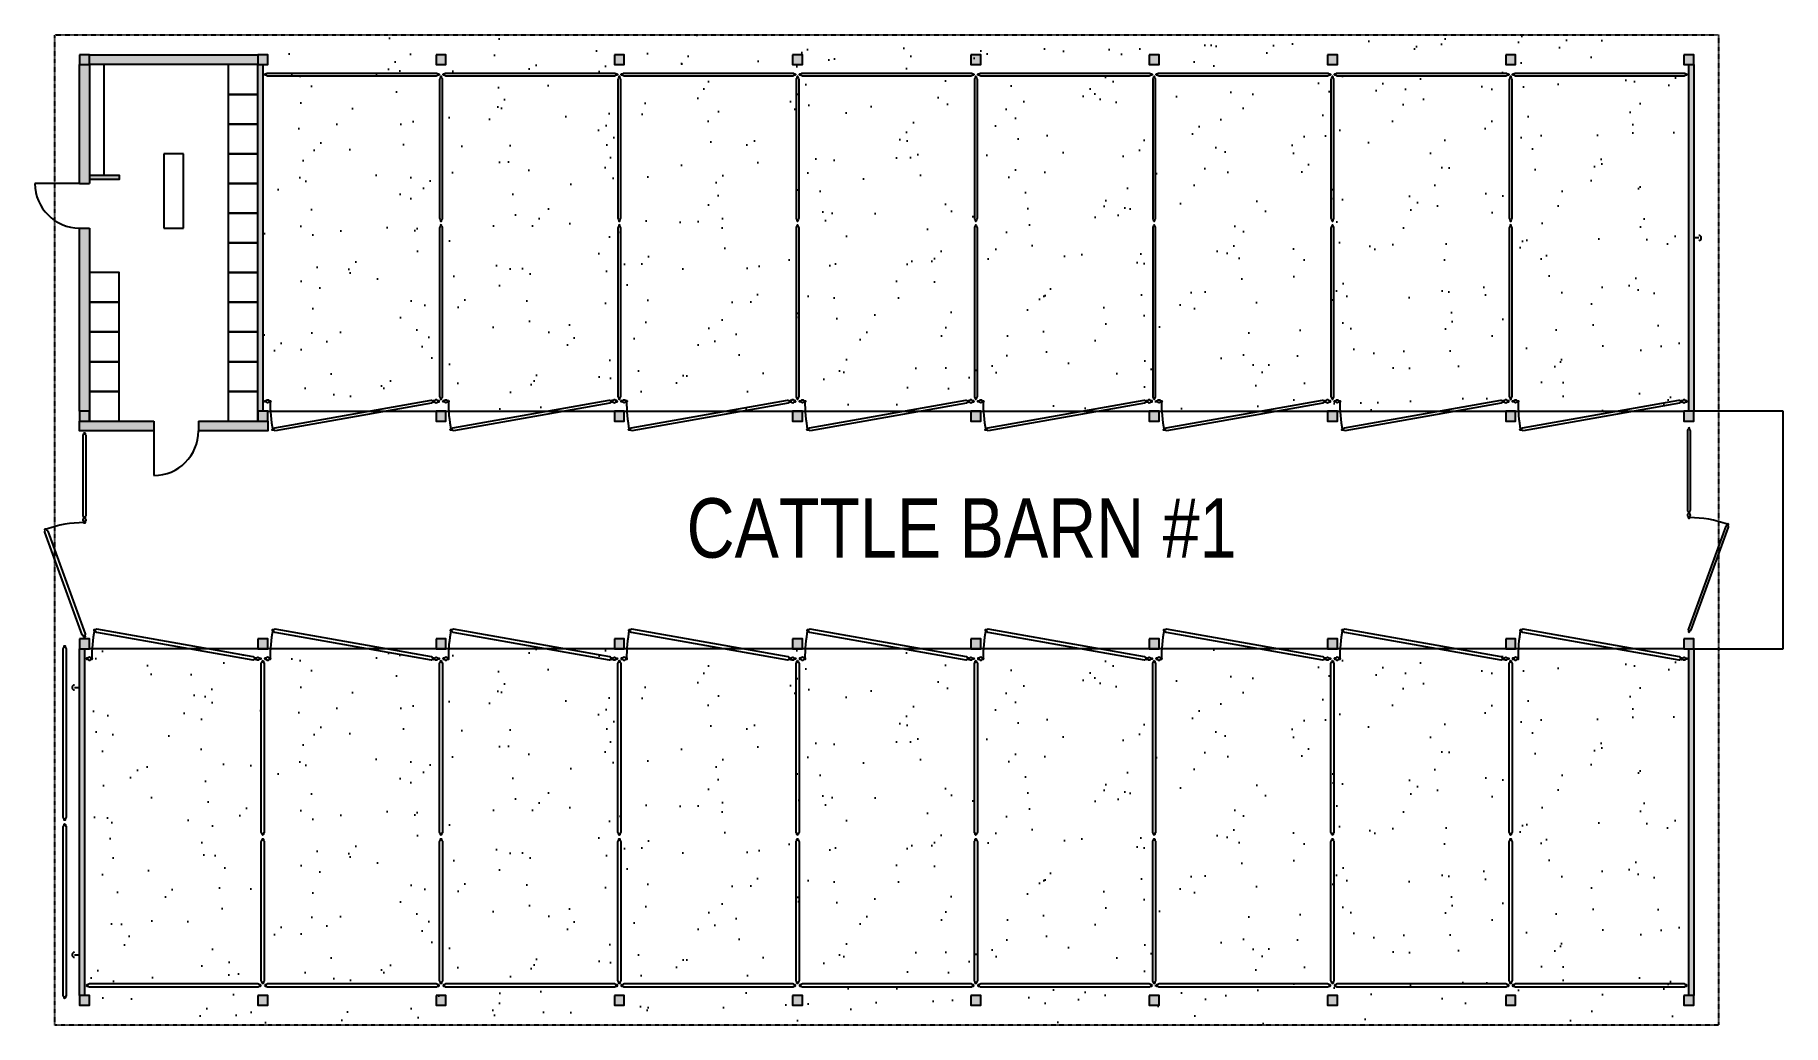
# Model space of a CAD drawing. Header units: inches. Extents: x -625442 to 34963, y -27993 to 66986.
# Drawn here: x -3532 to -2120, y 25510 to 26310 of the extents above; entities that cross this region are included whole.
import ezdxf

# ---------------------------------------------------------------- set-up
doc = ezdxf.new("R2010")
doc.units = ezdxf.units.IN
doc.header["$LTSCALE"] = 0.5
doc.header["$MEASUREMENT"] = 0
doc.linetypes.add('HIDDEN', pattern=[0.375, 0.25, -0.125])
for name, color, linetype in [('0-TEXT', 30, 'Continuous'), ('A-ANNO-SYMB', 254, 'Continuous'), ('A-ANNO-TEXT', 30, 'Continuous'), ('A-BLDG-ELEV-HIDN', 252, 'HIDDEN'), ('A-DOOR', 51, 'Continuous'), ('A-ELEV-PATT-SH30', 201, 'Continuous'), ('A-FLOR-BELO-LGHT', 143, 'Continuous'), ('A-WALL-OTLN', 90, 'Continuous'), ('P-FURNITURE', 201, 'Continuous')]:
    doc.layers.add(name, color=color, linetype=linetype)
doc.styles.add('1-8T', font='Arial.ttf', dxfattribs={"width": 0.8, "height": 24})

msp = doc.modelspace()

# ---------------------------------------------------------------- hatches: boundary and pattern name
at = {"layer": 'A-ELEV-PATT-SH30', "ltscale": 0.5}
h = msp.add_hatch(dxfattribs=at)
h.set_pattern_fill('AR-SAND', color=256, scale=32, angle=90)
h.set_pattern_definition([(127.5, (-31272.784, -32677.34), (-61.65836, -2.015787), [0, -48.64, 0, -54.4, 0, -52]), (97.5, (-31272.784, -32677.34), (-90.30867, 56.63285), [0, -26.24, 0, -43.84, 0, -16.8]), (57.5, (-31272.784, -32716.7), (-0.18109, 99.65254), [0, -16, 0, -57.6, 0, -75.2]), (47.5, (-31272.784, -32716.7), (-28.08562, 96.19605), [0, -8, 0, -37.76, 0, -43.2])])
h.paths.add_polyline_path([(-3348.18934, 26309.65013), (-2196.18934, 26309.65013), (-2196.18934, 26005.65013), (-3348.18934, 26005.65013)])
h = msp.add_hatch(dxfattribs=at)
h.set_pattern_fill('AR-SAND', color=256, scale=32, angle=90)
h.set_pattern_definition([(127.5, (-31272.784, -33149.34), (-61.65836, -2.015787), [0, -48.64, 0, -54.4, 0, -52]), (97.5, (-31272.784, -33149.34), (-90.30867, 56.63285), [0, -26.24, 0, -43.84, 0, -16.8]), (57.5, (-31272.784, -33188.7), (-0.18109, 99.65254), [0, -16, 0, -57.6, 0, -75.2]), (47.5, (-31272.784, -33188.7), (-28.08562, 96.19605), [0, -8, 0, -37.76, 0, -43.2])])
h.paths.add_polyline_path([(-3488.18934, 25813.65013), (-2196.18934, 25813.65013), (-2196.18934, 25509.65013), (-3488.18934, 25509.65013)])

# ---------------------------------------------------------------- linework, layer by layer
at = {"layer": '0-TEXT', "ltscale": 0.5}
for p, q in [((-3476.18934, 26196.31925), (-3476.18934, 26285.65013)), ((-3428.18934, 26213.65013), (-3428.18934, 26153.65013)), ((-3412.18934, 26213.65013), (-3428.18934, 26213.65013)), ((-3412.18934, 26153.65013), (-3412.18934, 26213.65013)), ((-3428.18934, 26153.65013), (-3412.18934, 26153.65013))]:
    msp.add_line(p, q, dxfattribs=at)
for points in [[(-3376.18934, 26285.65013), (-3376.18934, 26261.65013), (-3352.18934, 26261.65013), (-3352.18934, 26285.65013)], [(-3376.18934, 26261.65013), (-3376.18934, 26237.65013), (-3352.18934, 26237.65013), (-3352.18934, 26261.65013)], [(-3376.18934, 26237.65013), (-3376.18934, 26213.65013), (-3352.18934, 26213.65013), (-3352.18934, 26237.65013)], [(-3376.18934, 26213.65013), (-3376.18934, 26189.65013), (-3352.18934, 26189.65013), (-3352.18934, 26213.65013)], [(-3376.18934, 26189.65013), (-3376.18934, 26165.65013), (-3352.18934, 26165.65013), (-3352.18934, 26189.65013)], [(-3376.18934, 26165.65013), (-3376.18934, 26141.65013), (-3352.18934, 26141.65013), (-3352.18934, 26165.65013)], [(-3376.18934, 26141.65013), (-3376.18934, 26117.65013), (-3352.18934, 26117.65013), (-3352.18934, 26141.65013)], [(-3488.18934, 26117.65013), (-3488.18934, 26093.65013), (-3464.18934, 26093.65013), (-3464.18934, 26117.65013)], [(-3376.18934, 26117.65013), (-3376.18934, 26093.65013), (-3352.18934, 26093.65013), (-3352.18934, 26117.65013)], [(-3488.18934, 26093.65013), (-3488.18934, 26069.65013), (-3464.18934, 26069.65013), (-3464.18934, 26093.65013)], [(-3376.18934, 26093.65013), (-3376.18934, 26069.65013), (-3352.18934, 26069.65013), (-3352.18934, 26093.65013)], [(-3488.18934, 26069.65013), (-3488.18934, 26045.65013), (-3464.18934, 26045.65013), (-3464.18934, 26069.65013)], [(-3376.18934, 26069.65013), (-3376.18934, 26045.65013), (-3352.18934, 26045.65013), (-3352.18934, 26069.65013)], [(-3488.18934, 26045.65013), (-3488.18934, 26021.65013), (-3464.18934, 26021.65013), (-3464.18934, 26045.65013)], [(-3376.18934, 26045.65013), (-3376.18934, 26021.65013), (-3352.18934, 26021.65013), (-3352.18934, 26045.65013)], [(-3488.18934, 26021.65013), (-3488.18934, 25997.65013), (-3464.18934, 25997.65013), (-3464.18934, 26021.65013)], [(-3376.18934, 26021.65013), (-3376.18934, 25997.65013), (-3352.18934, 25997.65013), (-3352.18934, 26021.65013)]]:
    msp.add_lwpolyline(points, close=True, dxfattribs=at)
at = {"layer": 'A-BLDG-ELEV-HIDN', "ltscale": 0.5}
for p, q in [((-3516.18934, 25509.65013), (-3516.18934, 26309.65013)), ((-3516.18934, 26309.65013), (-2172.18934, 26309.65013)), ((-2172.18934, 26309.65013), (-2172.18934, 25509.65013)), ((-2172.18934, 25509.65013), (-3516.18934, 25509.65013))]:
    msp.add_line(p, q, dxfattribs=at)
at = {"layer": 'A-DOOR', "ltscale": 0.5}
for p, q in [((-3496.18934, 26189.65013), (-3532.18934, 26189.65013)), ((-3436.18934, 25989.65013), (-3436.18934, 25953.65013))]:
    msp.add_line(p, q, dxfattribs=at)
for centre, start, end in [((-3496.18934, 26189.65013), 180, 270), ((-3436.18934, 25989.65013), 270, 0)]:
    msp.add_arc(centre, 36, start, end, dxfattribs=at)
at = {"layer": 'A-FLOR-BELO-LGHT', "ltscale": 0.5}
for p, q in [((-3344.18934, 26005.65013), (-2200.18934, 26005.65013)), ((-2120.18934, 26005.65013), (-2192.18934, 26005.65013)), ((-2120.18934, 25813.65013), (-2120.18934, 26005.65013)), ((-2200.18934, 25813.65013), (-3488.18934, 25813.65013)), ((-2192.18934, 25813.65013), (-2120.18934, 25813.65013))]:
    msp.add_line(p, q, dxfattribs=at)
at = {"layer": 'A-WALL-OTLN', "ltscale": 0.5}
for p, q in [((-3496.18934, 26189.65013), (-3488.18934, 26189.65013)), ((-3496.18934, 26153.65013), (-3488.18934, 26153.65013)), ((-2188.18934, 26145.65013), (-2192.18934, 26145.65013)), ((-3436.18934, 25997.65013), (-3436.18934, 25989.65013)), ((-3400.18934, 25997.65013), (-3400.18934, 25989.65013)), ((-3500.18934, 25782.40227), (-3496.18934, 25782.40227)), ((-3500.18934, 25566.4151), (-3496.18934, 25566.4151))]:
    msp.add_line(p, q, dxfattribs=at)
for points in [[(-3496.18934, 26293.65013), (-3496.18934, 26285.65013), (-3488.18934, 26285.65013), (-3488.18934, 26293.65013)], [(-3352.18934, 26293.65013), (-3352.18934, 26285.65013), (-3344.18934, 26285.65013), (-3344.18934, 26293.65013)], [(-3208.18934, 26293.65013), (-3208.18934, 26285.65013), (-3200.18934, 26285.65013), (-3200.18934, 26293.65013)], [(-3064.18934, 26293.65013), (-3064.18934, 26285.65013), (-3056.18934, 26285.65013), (-3056.18934, 26293.65013)], [(-2920.18934, 26293.65013), (-2920.18934, 26285.65013), (-2912.18934, 26285.65013), (-2912.18934, 26293.65013)], [(-2776.18934, 26293.65013), (-2776.18934, 26285.65013), (-2768.18934, 26285.65013), (-2768.18934, 26293.65013)], [(-2632.18934, 26293.65013), (-2632.18934, 26285.65013), (-2624.18934, 26285.65013), (-2624.18934, 26293.65013)], [(-2488.18934, 26293.65013), (-2488.18934, 26285.65013), (-2480.18934, 26285.65013), (-2480.18934, 26293.65013)], [(-2344.18934, 26293.65013), (-2344.18934, 26285.65013), (-2336.18934, 26285.65013), (-2336.18934, 26293.65013)], [(-2200.18934, 26293.65013), (-2200.18934, 26285.65013), (-2192.18934, 26285.65013), (-2192.18934, 26293.65013)], [(-3348.18934, 26285.65013), (-3348.18934, 26005.65013), (-3352.18934, 26005.65013), (-3352.18934, 26285.65013)], [(-2192.18934, 26285.65013), (-2192.18934, 26005.65013), (-2196.18934, 26005.65013), (-2196.18934, 26285.65013)], [(-3496.18934, 26005.65013), (-3496.18934, 25997.65013), (-3488.18934, 25997.65013), (-3488.18934, 26005.65013)], [(-3352.18934, 26005.65013), (-3352.18934, 25997.65013), (-3344.18934, 25997.65013), (-3344.18934, 26005.65013)], [(-3208.18934, 26005.65013), (-3208.18934, 25997.65013), (-3200.18934, 25997.65013), (-3200.18934, 26005.65013)], [(-3064.18934, 26005.65013), (-3064.18934, 25997.65013), (-3056.18934, 25997.65013), (-3056.18934, 26005.65013)], [(-2920.18934, 26005.65013), (-2920.18934, 25997.65013), (-2912.18934, 25997.65013), (-2912.18934, 26005.65013)], [(-2776.18934, 26005.65013), (-2776.18934, 25997.65013), (-2768.18934, 25997.65013), (-2768.18934, 26005.65013)], [(-2632.18934, 26005.65013), (-2632.18934, 25997.65013), (-2624.18934, 25997.65013), (-2624.18934, 26005.65013)], [(-2488.18934, 26005.65013), (-2488.18934, 25997.65013), (-2480.18934, 25997.65013), (-2480.18934, 26005.65013)], [(-2344.18934, 26005.65013), (-2344.18934, 25997.65013), (-2336.18934, 25997.65013), (-2336.18934, 26005.65013)], [(-2200.18934, 26005.65013), (-2200.18934, 25997.65013), (-2192.18934, 25997.65013), (-2192.18934, 26005.65013)], [(-3496.18934, 25821.65013), (-3496.18934, 25813.65013), (-3488.18934, 25813.65013), (-3488.18934, 25821.65013)], [(-3492.18934, 25813.65013), (-3492.18934, 25533.65013), (-3496.18934, 25533.65013), (-3496.18934, 25813.65013)], [(-3352.18934, 25821.65013), (-3352.18934, 25813.65013), (-3344.18934, 25813.65013), (-3344.18934, 25821.65013)], [(-3208.18934, 25821.65013), (-3208.18934, 25813.65013), (-3200.18934, 25813.65013), (-3200.18934, 25821.65013)], [(-3064.18934, 25821.65013), (-3064.18934, 25813.65013), (-3056.18934, 25813.65013), (-3056.18934, 25821.65013)], [(-2920.18934, 25821.65013), (-2920.18934, 25813.65013), (-2912.18934, 25813.65013), (-2912.18934, 25821.65013)], [(-2776.18934, 25821.65013), (-2776.18934, 25813.65013), (-2768.18934, 25813.65013), (-2768.18934, 25821.65013)], [(-2632.18934, 25821.65013), (-2632.18934, 25813.65013), (-2624.18934, 25813.65013), (-2624.18934, 25821.65013)], [(-2488.18934, 25821.65013), (-2488.18934, 25813.65013), (-2480.18934, 25813.65013), (-2480.18934, 25821.65013)], [(-2344.18934, 25821.65013), (-2344.18934, 25813.65013), (-2336.18934, 25813.65013), (-2336.18934, 25821.65013)], [(-2200.18934, 25821.65013), (-2200.18934, 25813.65013), (-2192.18934, 25813.65013), (-2192.18934, 25821.65013)], [(-2192.18934, 25813.65013), (-2192.18934, 25533.65013), (-2196.18934, 25533.65013), (-2196.18934, 25813.65013)], [(-3496.18934, 25533.65013), (-3496.18934, 25525.65013), (-3488.18934, 25525.65013), (-3488.18934, 25533.65013)], [(-3352.18934, 25533.65013), (-3352.18934, 25525.65013), (-3344.18934, 25525.65013), (-3344.18934, 25533.65013)], [(-3208.18934, 25533.65013), (-3208.18934, 25525.65013), (-3200.18934, 25525.65013), (-3200.18934, 25533.65013)], [(-3064.18934, 25533.65013), (-3064.18934, 25525.65013), (-3056.18934, 25525.65013), (-3056.18934, 25533.65013)], [(-2920.18934, 25533.65013), (-2920.18934, 25525.65013), (-2912.18934, 25525.65013), (-2912.18934, 25533.65013)], [(-2776.18934, 25533.65013), (-2776.18934, 25525.65013), (-2768.18934, 25525.65013), (-2768.18934, 25533.65013)], [(-2632.18934, 25533.65013), (-2632.18934, 25525.65013), (-2624.18934, 25525.65013), (-2624.18934, 25533.65013)], [(-2488.18934, 25533.65013), (-2488.18934, 25525.65013), (-2480.18934, 25525.65013), (-2480.18934, 25533.65013)], [(-2344.18934, 25533.65013), (-2344.18934, 25525.65013), (-2336.18934, 25525.65013), (-2336.18934, 25533.65013)], [(-2200.18934, 25533.65013), (-2200.18934, 25525.65013), (-2192.18934, 25525.65013), (-2192.18934, 25533.65013)]]:
    msp.add_lwpolyline(points, close=True, dxfattribs=at)
for points in [[(-3352.18934, 26285.65013), (-3488.18934, 26285.65013), (-3488.18934, 26293.65013), (-3352.18934, 26293.65013)], [(-3496.18934, 26189.65013), (-3496.18934, 26285.65013), (-3488.18934, 26285.65013), (-3488.18934, 26189.65013)], [(-3488.18934, 26196.31925), (-3464.18934, 26196.31925), (-3464.18934, 26192.98469), (-3488.18934, 26192.98469)], [(-3488.18934, 26153.65013), (-3488.18934, 26005.65013), (-3496.18934, 26005.65013), (-3496.18934, 26153.65013)], [(-3436.18934, 25989.65013), (-3496.18934, 25989.65013), (-3496.18934, 25997.65013), (-3436.18934, 25997.65013)], [(-3400.18934, 25997.65013), (-3344.18934, 25997.65013), (-3344.18934, 25989.65013), (-3400.18934, 25989.65013)]]:
    msp.add_lwpolyline(points, dxfattribs=at)
for centre, start, end in [((-2188.18934, 26145.65013), 270, 90), ((-3500.18934, 25782.40227), 90, 270), ((-3500.18934, 25566.4151), 90, 270)]:
    msp.add_arc(centre, 2, start, end, dxfattribs=at)
at = {"layer": 'P-FURNITURE', "ltscale": 0.5, "flags": 128}
for points in [[(-3344.23473, 26276.46263, -0.2506464417), (-3345.2225, 26276.99098), (-3346.28455, 26277.15606, -0.8565738161), (-3346.28455, 26278.1442), (-3345.2225, 26278.30928, -0.2506464418), (-3344.23473, 26278.83763), (-3208.12684, 26278.83763, -0.2506464418), (-3207.13907, 26278.30928), (-3206.07702, 26278.1442, -0.8565738161), (-3206.07702, 26277.15606), (-3207.13907, 26276.99098, -0.2506464417), (-3208.12684, 26276.46263)], [(-3200.23473, 26276.47118, -0.2506464417), (-3201.2225, 26276.99954), (-3202.28455, 26277.16462, -0.8565738161), (-3202.28455, 26278.15275), (-3201.2225, 26278.31783, -0.2506464418), (-3200.23473, 26278.84618), (-3064.12684, 26278.84618, -0.2506464418), (-3063.13907, 26278.31783), (-3062.07702, 26278.15275, -0.8565738161), (-3062.07702, 26277.16462), (-3063.13907, 26276.99954, -0.2506464417), (-3064.12684, 26276.47118)], [(-3056.23473, 26276.47974, -0.2506464417), (-3057.2225, 26277.00809), (-3058.28455, 26277.17317, -0.8565738161), (-3058.28455, 26278.1613), (-3057.2225, 26278.32638, -0.2506464418), (-3056.23473, 26278.85474), (-2920.12684, 26278.85474, -0.2506464418), (-2919.13907, 26278.32638), (-2918.07702, 26278.1613, -0.8565738161), (-2918.07702, 26277.17317), (-2919.13907, 26277.00809, -0.2506464417), (-2920.12684, 26276.47974)], [(-2912.23473, 26276.46263, -0.2506464417), (-2913.2225, 26276.99098), (-2914.28455, 26277.15606, -0.8565738161), (-2914.28455, 26278.1442), (-2913.2225, 26278.30928, -0.2506464418), (-2912.23473, 26278.83763), (-2776.12684, 26278.83763, -0.2506464418), (-2775.13907, 26278.30928), (-2774.07702, 26278.1442, -0.8565738161), (-2774.07702, 26277.15606), (-2775.13907, 26276.99098, -0.2506464417), (-2776.12684, 26276.46263)], [(-2768.23473, 26276.46263, -0.2506464417), (-2769.2225, 26276.99098), (-2770.28455, 26277.15606, -0.8565738161), (-2770.28455, 26278.1442), (-2769.2225, 26278.30928, -0.2506464418), (-2768.23473, 26278.83763), (-2632.12684, 26278.83763, -0.2506464418), (-2631.13907, 26278.30928), (-2630.07702, 26278.1442, -0.8565738161), (-2630.07702, 26277.15606), (-2631.13907, 26276.99098, -0.2506464417), (-2632.12684, 26276.46263)], [(-2624.23473, 26276.46263, -0.2506464417), (-2625.2225, 26276.99098), (-2626.28455, 26277.15606, -0.8565738161), (-2626.28455, 26278.1442), (-2625.2225, 26278.30928, -0.2506464418), (-2624.23473, 26278.83763), (-2488.12684, 26278.83763, -0.2506464418), (-2487.13907, 26278.30928), (-2486.07702, 26278.1442, -0.8565738161), (-2486.07702, 26277.15606), (-2487.13907, 26276.99098, -0.2506464417), (-2488.12684, 26276.46263)], [(-2480.23473, 26276.46263, -0.2506464417), (-2481.2225, 26276.99098), (-2482.28455, 26277.15606, -0.8565738161), (-2482.28455, 26278.1442), (-2481.2225, 26278.30928, -0.2506464418), (-2480.23473, 26278.83763), (-2344.12684, 26278.83763, -0.2506464418), (-2343.13907, 26278.30928), (-2342.07702, 26278.1442, -0.8565738161), (-2342.07702, 26277.15606), (-2343.13907, 26276.99098, -0.2506464417), (-2344.12684, 26276.46263)], [(-2336.23473, 26276.46263, -0.2506464417), (-2337.2225, 26276.99098), (-2338.28455, 26277.15606, -0.8565738161), (-2338.28455, 26278.1442), (-2337.2225, 26278.30928, -0.2506464418), (-2336.23473, 26278.83763), (-2200.12684, 26278.83763, -0.2506464418), (-2199.13907, 26278.30928), (-2198.07702, 26278.1442, -0.8565738161), (-2198.07702, 26277.15606), (-2199.13907, 26276.99098, -0.2506464417), (-2200.12684, 26276.46263)], [(-3205.36828, 26273.71263), (-3205.36828, 26161.60474, 0.2506464417), (-3204.83993, 26160.61697), (-3204.67485, 26159.55492, 0.8565738161), (-3203.68672, 26159.55492), (-3203.52164, 26160.61697, 0.2506464418), (-3202.99328, 26161.60474), (-3202.99328, 26273.71263, 0.2506464418), (-3203.52164, 26274.7004), (-3203.68672, 26275.76245, 0.8565738161), (-3204.67485, 26275.76245), (-3204.83993, 26274.7004, 0.2506464417)], [(-3061.36828, 26273.72118), (-3061.36828, 26161.61329, 0.2506464417), (-3060.83993, 26160.62553), (-3060.67485, 26159.56347, 0.8565738161), (-3059.68672, 26159.56347), (-3059.52164, 26160.62553, 0.2506464418), (-3058.99328, 26161.61329), (-3058.99328, 26273.72118, 0.2506464418), (-3059.52164, 26274.70895), (-3059.68672, 26275.77101, 0.8565738161), (-3060.67485, 26275.77101), (-3060.83993, 26274.70895, 0.2506464417)], [(-2917.36828, 26273.72974), (-2917.36828, 26161.62185, 0.2506464417), (-2916.83993, 26160.63408), (-2916.67485, 26159.57202, 0.8565738161), (-2915.68672, 26159.57202), (-2915.52164, 26160.63408, 0.2506464418), (-2914.99328, 26161.62185), (-2914.99328, 26273.72974, 0.2506464418), (-2915.52164, 26274.7175), (-2915.68672, 26275.77956, 0.8565738161), (-2916.67485, 26275.77956), (-2916.83993, 26274.7175, 0.2506464417)], [(-2773.36828, 26273.71263), (-2773.36828, 26161.60474, 0.2506464417), (-2772.83993, 26160.61697), (-2772.67485, 26159.55492, 0.8565738161), (-2771.68672, 26159.55492), (-2771.52164, 26160.61697, 0.2506464418), (-2770.99328, 26161.60474), (-2770.99328, 26273.71263, 0.2506464418), (-2771.52164, 26274.7004), (-2771.68672, 26275.76245, 0.8565738161), (-2772.67485, 26275.76245), (-2772.83993, 26274.7004, 0.2506464417)], [(-2629.36828, 26273.71263), (-2629.36828, 26161.60474, 0.2506464417), (-2628.83993, 26160.61697), (-2628.67485, 26159.55492, 0.8565738161), (-2627.68672, 26159.55492), (-2627.52164, 26160.61697, 0.2506464418), (-2626.99328, 26161.60474), (-2626.99328, 26273.71263, 0.2506464418), (-2627.52164, 26274.7004), (-2627.68672, 26275.76245, 0.8565738161), (-2628.67485, 26275.76245), (-2628.83993, 26274.7004, 0.2506464417)], [(-2485.36828, 26273.71263), (-2485.36828, 26161.60474, 0.2506464417), (-2484.83993, 26160.61697), (-2484.67485, 26159.55492, 0.8565738161), (-2483.68672, 26159.55492), (-2483.52164, 26160.61697, 0.2506464418), (-2482.99328, 26161.60474), (-2482.99328, 26273.71263, 0.2506464418), (-2483.52164, 26274.7004), (-2483.68672, 26275.76245, 0.8565738161), (-2484.67485, 26275.76245), (-2484.83993, 26274.7004, 0.2506464417)], [(-2341.36828, 26273.71263), (-2341.36828, 26161.60474, 0.2506464417), (-2340.83993, 26160.61697), (-2340.67485, 26159.55492, 0.8565738161), (-2339.68672, 26159.55492), (-2339.52164, 26160.61697, 0.2506464418), (-2338.99328, 26161.60474), (-2338.99328, 26273.71263, 0.2506464418), (-2339.52164, 26274.7004), (-2339.68672, 26275.76245, 0.8565738161), (-2340.67485, 26275.76245), (-2340.83993, 26274.7004, 0.2506464417)], [(-3205.36828, 26153.71263), (-3205.36828, 26017.60474, 0.2506464417), (-3204.83993, 26016.61697), (-3204.67485, 26015.55492, 0.8565738161), (-3203.68672, 26015.55492), (-3203.52164, 26016.61697, 0.2506464418), (-3202.99328, 26017.60474), (-3202.99328, 26153.71263, 0.2506464418), (-3203.52164, 26154.7004), (-3203.68672, 26155.76245, 0.8565738161), (-3204.67485, 26155.76245), (-3204.83993, 26154.7004, 0.2506464417)], [(-3061.36828, 26153.72118), (-3061.36828, 26017.61329, 0.2506464417), (-3060.83993, 26016.62553), (-3060.67485, 26015.56347, 0.8565738161), (-3059.68672, 26015.56347), (-3059.52164, 26016.62553, 0.2506464418), (-3058.99328, 26017.61329), (-3058.99328, 26153.72118, 0.2506464418), (-3059.52164, 26154.70895), (-3059.68672, 26155.77101, 0.8565738161), (-3060.67485, 26155.77101), (-3060.83993, 26154.70895, 0.2506464417)], [(-2917.36828, 26153.72974), (-2917.36828, 26017.62185, 0.2506464417), (-2916.83993, 26016.63408), (-2916.67485, 26015.57202, 0.8565738161), (-2915.68672, 26015.57202), (-2915.52164, 26016.63408, 0.2506464418), (-2914.99328, 26017.62185), (-2914.99328, 26153.72974, 0.2506464418), (-2915.52164, 26154.7175), (-2915.68672, 26155.77956, 0.8565738161), (-2916.67485, 26155.77956), (-2916.83993, 26154.7175, 0.2506464417)], [(-2773.36828, 26153.71263), (-2773.36828, 26017.60474, 0.2506464417), (-2772.83993, 26016.61697), (-2772.67485, 26015.55492, 0.8565738161), (-2771.68672, 26015.55492), (-2771.52164, 26016.61697, 0.2506464418), (-2770.99328, 26017.60474), (-2770.99328, 26153.71263, 0.2506464418), (-2771.52164, 26154.7004), (-2771.68672, 26155.76245, 0.8565738161), (-2772.67485, 26155.76245), (-2772.83993, 26154.7004, 0.2506464417)], [(-2629.36828, 26153.71263), (-2629.36828, 26017.60474, 0.2506464417), (-2628.83993, 26016.61697), (-2628.67485, 26015.55492, 0.8565738161), (-2627.68672, 26015.55492), (-2627.52164, 26016.61697, 0.2506464418), (-2626.99328, 26017.60474), (-2626.99328, 26153.71263, 0.2506464418), (-2627.52164, 26154.7004), (-2627.68672, 26155.76245, 0.8565738161), (-2628.67485, 26155.76245), (-2628.83993, 26154.7004, 0.2506464417)], [(-2485.36828, 26153.71263), (-2485.36828, 26017.60474, 0.2506464417), (-2484.83993, 26016.61697), (-2484.67485, 26015.55492, 0.8565738161), (-2483.68672, 26015.55492), (-2483.52164, 26016.61697, 0.2506464418), (-2482.99328, 26017.60474), (-2482.99328, 26153.71263, 0.2506464418), (-2483.52164, 26154.7004), (-2483.68672, 26155.76245, 0.8565738161), (-2484.67485, 26155.76245), (-2484.83993, 26154.7004, 0.2506464417)], [(-2341.36828, 26153.71263), (-2341.36828, 26017.60474, 0.2506464417), (-2340.83993, 26016.61697), (-2340.67485, 26015.55492, 0.8565738161), (-2339.68672, 26015.55492), (-2339.52164, 26016.61697, 0.2506464418), (-2338.99328, 26017.60474), (-2338.99328, 26153.71263, 0.2506464418), (-2339.52164, 26154.7004), (-2339.68672, 26155.76245, 0.8565738161), (-2340.67485, 26155.76245), (-2340.83993, 26154.7004, 0.2506464417)], [(-3338.11091, 25989.87858, -0.2506464417), (-3339.17542, 25990.22738), (-3340.25, 25990.20553, -0.8565738161), (-3340.42159, 25991.17865), (-3339.40434, 25991.52565, -0.2506464418), (-3338.52333, 25992.2175), (-3212.26071, 26014.481, -0.2506464418), (-3211.19621, 26014.1322), (-3210.12162, 26014.15405, -0.8565738161), (-3209.95003, 26013.18093), (-3210.96729, 26012.83393, -0.2506464417), (-3211.8483, 26012.14208)], [(-3194.11091, 25989.88713, -0.2506464417), (-3195.17542, 25990.23593), (-3196.25, 25990.21408, -0.8565738161), (-3196.42159, 25991.1872), (-3195.40434, 25991.5342, -0.2506464418), (-3194.52333, 25992.22605), (-3068.26071, 26014.48956, -0.2506464418), (-3067.19621, 26014.14075), (-3066.12162, 26014.1626, -0.8565738161), (-3065.95003, 26013.18948), (-3066.96729, 26012.84249, -0.2506464417), (-3067.8483, 26012.15064)], [(-3050.11091, 25989.89569, -0.2506464417), (-3051.17542, 25990.24449), (-3052.25, 25990.22264, -0.8565738161), (-3052.42159, 25991.19576), (-3051.40434, 25991.54275, -0.2506464418), (-3050.52333, 25992.2346), (-2924.26071, 26014.49811, -0.2506464418), (-2923.19621, 26014.14931), (-2922.12162, 26014.17116, -0.8565738161), (-2921.95003, 26013.19804), (-2922.96729, 26012.85104, -0.2506464417), (-2923.8483, 26012.15919)], [(-2906.11091, 25989.87858, -0.2506464417), (-2907.17542, 25990.22738), (-2908.25, 25990.20553, -0.8565738161), (-2908.42159, 25991.17865), (-2907.40434, 25991.52565, -0.2506464418), (-2906.52333, 25992.2175), (-2780.26071, 26014.481, -0.2506464418), (-2779.19621, 26014.1322), (-2778.12162, 26014.15405, -0.8565738161), (-2777.95003, 26013.18093), (-2778.96729, 26012.83393, -0.2506464417), (-2779.8483, 26012.14208)], [(-2762.11091, 25989.87858, -0.2506464417), (-2763.17542, 25990.22738), (-2764.25, 25990.20553, -0.8565738161), (-2764.42159, 25991.17865), (-2763.40434, 25991.52565, -0.2506464418), (-2762.52333, 25992.2175), (-2636.26071, 26014.481, -0.2506464418), (-2635.19621, 26014.1322), (-2634.12162, 26014.15405, -0.8565738161), (-2633.95003, 26013.18093), (-2634.96729, 26012.83393, -0.2506464417), (-2635.8483, 26012.14208)], [(-2618.11091, 25989.87858, -0.2506464417), (-2619.17542, 25990.22738), (-2620.25, 25990.20553, -0.8565738161), (-2620.42159, 25991.17865), (-2619.40434, 25991.52565, -0.2506464418), (-2618.52333, 25992.2175), (-2492.26071, 26014.481, -0.2506464418), (-2491.19621, 26014.1322), (-2490.12162, 26014.15405, -0.8565738161), (-2489.95003, 26013.18093), (-2490.96729, 26012.83393, -0.2506464417), (-2491.8483, 26012.14208)], [(-2474.11091, 25989.87858, -0.2506464417), (-2475.17542, 25990.22738), (-2476.25, 25990.20553, -0.8565738161), (-2476.42159, 25991.17865), (-2475.40434, 25991.52565, -0.2506464418), (-2474.52333, 25992.2175), (-2348.26071, 26014.481, -0.2506464418), (-2347.19621, 26014.1322), (-2346.12162, 26014.15405, -0.8565738161), (-2345.95003, 26013.18093), (-2346.96729, 26012.83393, -0.2506464417), (-2347.8483, 26012.14208)], [(-2330.11091, 25989.87858, -0.2506464417), (-2331.17542, 25990.22738), (-2332.25, 25990.20553, -0.8565738161), (-2332.42159, 25991.17865), (-2331.40434, 25991.52565, -0.2506464418), (-2330.52333, 25992.2175), (-2204.26071, 26014.481, -0.2506464418), (-2203.19621, 26014.1322), (-2202.12162, 26014.15405, -0.8565738161), (-2201.95003, 26013.18093), (-2202.96729, 26012.83393, -0.2506464417), (-2203.8483, 26012.14208)], [(-3482.11091, 25829.42168, 0.2506464417), (-3483.17542, 25829.07288), (-3484.25, 25829.09473, 0.8565738161), (-3484.42159, 25828.12161), (-3483.40434, 25827.77461, 0.2506464418), (-3482.52333, 25827.08276), (-3356.26071, 25804.81926, 0.2506464418), (-3355.19621, 25805.16806), (-3354.12162, 25805.14621, 0.8565738161), (-3353.95003, 25806.11933), (-3354.96729, 25806.46633, 0.2506464417), (-3355.8483, 25807.15818)], [(-3338.11091, 25829.42168, 0.2506464417), (-3339.17542, 25829.07288), (-3340.25, 25829.09473, 0.8565738161), (-3340.42159, 25828.12161), (-3339.40434, 25827.77461, 0.2506464418), (-3338.52333, 25827.08276), (-3212.26071, 25804.81926, 0.2506464418), (-3211.19621, 25805.16806), (-3210.12162, 25805.14621, 0.8565738161), (-3209.95003, 25806.11933), (-3210.96729, 25806.46633, 0.2506464417), (-3211.8483, 25807.15818)], [(-3194.11091, 25829.42168, 0.2506464417), (-3195.17542, 25829.07288), (-3196.25, 25829.09473, 0.8565738161), (-3196.42159, 25828.12161), (-3195.40434, 25827.77461, 0.2506464418), (-3194.52333, 25827.08276), (-3068.26071, 25804.81926, 0.2506464418), (-3067.19621, 25805.16806), (-3066.12162, 25805.14621, 0.8565738161), (-3065.95003, 25806.11933), (-3066.96729, 25806.46633, 0.2506464417), (-3067.8483, 25807.15818)], [(-3050.11091, 25829.42168, 0.2506464417), (-3051.17542, 25829.07288), (-3052.25, 25829.09473, 0.8565738161), (-3052.42159, 25828.12161), (-3051.40434, 25827.77461, 0.2506464418), (-3050.52333, 25827.08276), (-2924.26071, 25804.81926, 0.2506464418), (-2923.19621, 25805.16806), (-2922.12162, 25805.14621, 0.8565738161), (-2921.95003, 25806.11933), (-2922.96729, 25806.46633, 0.2506464417), (-2923.8483, 25807.15818)], [(-2906.11091, 25829.42168, 0.2506464417), (-2907.17542, 25829.07288), (-2908.25, 25829.09473, 0.8565738161), (-2908.42159, 25828.12161), (-2907.40434, 25827.77461, 0.2506464418), (-2906.52333, 25827.08276), (-2780.26071, 25804.81926, 0.2506464418), (-2779.19621, 25805.16806), (-2778.12162, 25805.14621, 0.8565738161), (-2777.95003, 25806.11933), (-2778.96729, 25806.46633, 0.2506464417), (-2779.8483, 25807.15818)], [(-2762.11091, 25829.42168, 0.2506464417), (-2763.17542, 25829.07288), (-2764.25, 25829.09473, 0.8565738161), (-2764.42159, 25828.12161), (-2763.40434, 25827.77461, 0.2506464418), (-2762.52333, 25827.08276), (-2636.26071, 25804.81926, 0.2506464418), (-2635.19621, 25805.16806), (-2634.12162, 25805.14621, 0.8565738161), (-2633.95003, 25806.11933), (-2634.96729, 25806.46633, 0.2506464417), (-2635.8483, 25807.15818)], [(-2618.11091, 25829.42168, 0.2506464417), (-2619.17542, 25829.07288), (-2620.25, 25829.09473, 0.8565738161), (-2620.42159, 25828.12161), (-2619.40434, 25827.77461, 0.2506464418), (-2618.52333, 25827.08276), (-2492.26071, 25804.81926, 0.2506464418), (-2491.19621, 25805.16806), (-2490.12162, 25805.14621, 0.8565738161), (-2489.95003, 25806.11933), (-2490.96729, 25806.46633, 0.2506464417), (-2491.8483, 25807.15818)], [(-2474.11091, 25829.42168, 0.2506464417), (-2475.17542, 25829.07288), (-2476.25, 25829.09473, 0.8565738161), (-2476.42159, 25828.12161), (-2475.40434, 25827.77461, 0.2506464418), (-2474.52333, 25827.08276), (-2348.26071, 25804.81926, 0.2506464418), (-2347.19621, 25805.16806), (-2346.12162, 25805.14621, 0.8565738161), (-2345.95003, 25806.11933), (-2346.96729, 25806.46633, 0.2506464417), (-2347.8483, 25807.15818)], [(-2330.11091, 25829.42168, 0.2506464417), (-2331.17542, 25829.07288), (-2332.25, 25829.09473, 0.8565738161), (-2332.42159, 25828.12161), (-2331.40434, 25827.77461, 0.2506464418), (-2330.52333, 25827.08276), (-2204.26071, 25804.81926, 0.2506464418), (-2203.19621, 25805.16806), (-2202.12162, 25805.14621, 0.8565738161), (-2201.95003, 25806.11933), (-2202.96729, 25806.46633, 0.2506464417), (-2203.8483, 25807.15818)], [(-3509.36828, 25677.58763), (-3509.36828, 25813.69552, -0.2506464417), (-3508.83993, 25814.68329), (-3508.67485, 25815.74534, -0.8565738161), (-3507.68672, 25815.74534), (-3507.52164, 25814.68329, -0.2506464418), (-3506.99328, 25813.69552), (-3506.99328, 25677.58763, -0.2506464418), (-3507.52164, 25676.59986), (-3507.68672, 25675.53781, -0.8565738161), (-3508.67485, 25675.53781), (-3508.83993, 25676.59986, -0.2506464417)], [(-3349.36828, 25665.58763), (-3349.36828, 25801.69552, -0.2506464417), (-3348.83993, 25802.68329), (-3348.67485, 25803.74534, -0.8565738161), (-3347.68672, 25803.74534), (-3347.52164, 25802.68329, -0.2506464418), (-3346.99328, 25801.69552), (-3346.99328, 25665.58763, -0.2506464418), (-3347.52164, 25664.59986), (-3347.68672, 25663.53781, -0.8565738161), (-3348.67485, 25663.53781), (-3348.83993, 25664.59986, -0.2506464417)], [(-3205.36828, 25665.58763), (-3205.36828, 25801.69552, -0.2506464417), (-3204.83993, 25802.68329), (-3204.67485, 25803.74534, -0.8565738161), (-3203.68672, 25803.74534), (-3203.52164, 25802.68329, -0.2506464418), (-3202.99328, 25801.69552), (-3202.99328, 25665.58763, -0.2506464418), (-3203.52164, 25664.59986), (-3203.68672, 25663.53781, -0.8565738161), (-3204.67485, 25663.53781), (-3204.83993, 25664.59986, -0.2506464417)], [(-3061.36828, 25665.58763), (-3061.36828, 25801.69552, -0.2506464417), (-3060.83993, 25802.68329), (-3060.67485, 25803.74534, -0.8565738161), (-3059.68672, 25803.74534), (-3059.52164, 25802.68329, -0.2506464418), (-3058.99328, 25801.69552), (-3058.99328, 25665.58763, -0.2506464418), (-3059.52164, 25664.59986), (-3059.68672, 25663.53781, -0.8565738161), (-3060.67485, 25663.53781), (-3060.83993, 25664.59986, -0.2506464417)], [(-2917.36828, 25665.58763), (-2917.36828, 25801.69552, -0.2506464417), (-2916.83993, 25802.68329), (-2916.67485, 25803.74534, -0.8565738161), (-2915.68672, 25803.74534), (-2915.52164, 25802.68329, -0.2506464418), (-2914.99328, 25801.69552), (-2914.99328, 25665.58763, -0.2506464418), (-2915.52164, 25664.59986), (-2915.68672, 25663.53781, -0.8565738161), (-2916.67485, 25663.53781), (-2916.83993, 25664.59986, -0.2506464417)], [(-2773.36828, 25665.58763), (-2773.36828, 25801.69552, -0.2506464417), (-2772.83993, 25802.68329), (-2772.67485, 25803.74534, -0.8565738161), (-2771.68672, 25803.74534), (-2771.52164, 25802.68329, -0.2506464418), (-2770.99328, 25801.69552), (-2770.99328, 25665.58763, -0.2506464418), (-2771.52164, 25664.59986), (-2771.68672, 25663.53781, -0.8565738161), (-2772.67485, 25663.53781), (-2772.83993, 25664.59986, -0.2506464417)], [(-2629.36828, 25665.58763), (-2629.36828, 25801.69552, -0.2506464417), (-2628.83993, 25802.68329), (-2628.67485, 25803.74534, -0.8565738161), (-2627.68672, 25803.74534), (-2627.52164, 25802.68329, -0.2506464418), (-2626.99328, 25801.69552), (-2626.99328, 25665.58763, -0.2506464418), (-2627.52164, 25664.59986), (-2627.68672, 25663.53781, -0.8565738161), (-2628.67485, 25663.53781), (-2628.83993, 25664.59986, -0.2506464417)], [(-2485.36828, 25665.58763), (-2485.36828, 25801.69552, -0.2506464417), (-2484.83993, 25802.68329), (-2484.67485, 25803.74534, -0.8565738161), (-2483.68672, 25803.74534), (-2483.52164, 25802.68329, -0.2506464418), (-2482.99328, 25801.69552), (-2482.99328, 25665.58763, -0.2506464418), (-2483.52164, 25664.59986), (-2483.68672, 25663.53781, -0.8565738161), (-2484.67485, 25663.53781), (-2484.83993, 25664.59986, -0.2506464417)], [(-2341.36828, 25665.58763), (-2341.36828, 25801.69552, -0.2506464417), (-2340.83993, 25802.68329), (-2340.67485, 25803.74534, -0.8565738161), (-2339.68672, 25803.74534), (-2339.52164, 25802.68329, -0.2506464418), (-2338.99328, 25801.69552), (-2338.99328, 25665.58763, -0.2506464418), (-2339.52164, 25664.59986), (-2339.68672, 25663.53781, -0.8565738161), (-2340.67485, 25663.53781), (-2340.83993, 25664.59986, -0.2506464417)], [(-3509.33407, 25533.59618), (-3509.33407, 25669.70408, -0.2506464417), (-3508.80571, 25670.69184), (-3508.64064, 25671.7539, -0.8565738161), (-3507.6525, 25671.7539), (-3507.48742, 25670.69184, -0.2506464418), (-3506.95907, 25669.70408), (-3506.95907, 25533.59618, -0.2506464418), (-3507.48742, 25532.60842), (-3507.6525, 25531.54636, -0.8565738161), (-3508.64064, 25531.54636), (-3508.80571, 25532.60842, -0.2506464417)], [(-3349.36828, 25545.58763), (-3349.36828, 25657.69552, -0.2506464417), (-3348.83993, 25658.68329), (-3348.67485, 25659.74534, -0.8565738161), (-3347.68672, 25659.74534), (-3347.52164, 25658.68329, -0.2506464418), (-3346.99328, 25657.69552), (-3346.99328, 25545.58763, -0.2506464418), (-3347.52164, 25544.59986), (-3347.68672, 25543.53781, -0.8565738161), (-3348.67485, 25543.53781), (-3348.83993, 25544.59986, -0.2506464417)], [(-3205.36828, 25545.58763), (-3205.36828, 25657.69552, -0.2506464417), (-3204.83993, 25658.68329), (-3204.67485, 25659.74534, -0.8565738161), (-3203.68672, 25659.74534), (-3203.52164, 25658.68329, -0.2506464418), (-3202.99328, 25657.69552), (-3202.99328, 25545.58763, -0.2506464418), (-3203.52164, 25544.59986), (-3203.68672, 25543.53781, -0.8565738161), (-3204.67485, 25543.53781), (-3204.83993, 25544.59986, -0.2506464417)], [(-3061.36828, 25545.58763), (-3061.36828, 25657.69552, -0.2506464417), (-3060.83993, 25658.68329), (-3060.67485, 25659.74534, -0.8565738161), (-3059.68672, 25659.74534), (-3059.52164, 25658.68329, -0.2506464418), (-3058.99328, 25657.69552), (-3058.99328, 25545.58763, -0.2506464418), (-3059.52164, 25544.59986), (-3059.68672, 25543.53781, -0.8565738161), (-3060.67485, 25543.53781), (-3060.83993, 25544.59986, -0.2506464417)], [(-2917.36828, 25545.58763), (-2917.36828, 25657.69552, -0.2506464417), (-2916.83993, 25658.68329), (-2916.67485, 25659.74534, -0.8565738161), (-2915.68672, 25659.74534), (-2915.52164, 25658.68329, -0.2506464418), (-2914.99328, 25657.69552), (-2914.99328, 25545.58763, -0.2506464418), (-2915.52164, 25544.59986), (-2915.68672, 25543.53781, -0.8565738161), (-2916.67485, 25543.53781), (-2916.83993, 25544.59986, -0.2506464417)], [(-2773.36828, 25545.58763), (-2773.36828, 25657.69552, -0.2506464417), (-2772.83993, 25658.68329), (-2772.67485, 25659.74534, -0.8565738161), (-2771.68672, 25659.74534), (-2771.52164, 25658.68329, -0.2506464418), (-2770.99328, 25657.69552), (-2770.99328, 25545.58763, -0.2506464418), (-2771.52164, 25544.59986), (-2771.68672, 25543.53781, -0.8565738161), (-2772.67485, 25543.53781), (-2772.83993, 25544.59986, -0.2506464417)], [(-2629.36828, 25545.58763), (-2629.36828, 25657.69552, -0.2506464417), (-2628.83993, 25658.68329), (-2628.67485, 25659.74534, -0.8565738161), (-2627.68672, 25659.74534), (-2627.52164, 25658.68329, -0.2506464418), (-2626.99328, 25657.69552), (-2626.99328, 25545.58763, -0.2506464418), (-2627.52164, 25544.59986), (-2627.68672, 25543.53781, -0.8565738161), (-2628.67485, 25543.53781), (-2628.83993, 25544.59986, -0.2506464417)], [(-2485.36828, 25545.58763), (-2485.36828, 25657.69552, -0.2506464417), (-2484.83993, 25658.68329), (-2484.67485, 25659.74534, -0.8565738161), (-2483.68672, 25659.74534), (-2483.52164, 25658.68329, -0.2506464418), (-2482.99328, 25657.69552), (-2482.99328, 25545.58763, -0.2506464418), (-2483.52164, 25544.59986), (-2483.68672, 25543.53781, -0.8565738161), (-2484.67485, 25543.53781), (-2484.83993, 25544.59986, -0.2506464417)], [(-2341.36828, 25545.58763), (-2341.36828, 25657.69552, -0.2506464417), (-2340.83993, 25658.68329), (-2340.67485, 25659.74534, -0.8565738161), (-2339.68672, 25659.74534), (-2339.52164, 25658.68329, -0.2506464418), (-2338.99328, 25657.69552), (-2338.99328, 25545.58763, -0.2506464418), (-2339.52164, 25544.59986), (-2339.68672, 25543.53781, -0.8565738161), (-2340.67485, 25543.53781), (-2340.83993, 25544.59986, -0.2506464417)], [(-3488.23473, 25542.83763, 0.2506464417), (-3489.2225, 25542.30928), (-3490.28455, 25542.1442, 0.8565738161), (-3490.28455, 25541.15606), (-3489.2225, 25540.99098, 0.2506464418), (-3488.23473, 25540.46263), (-3352.12684, 25540.46263, 0.2506464418), (-3351.13907, 25540.99098), (-3350.07702, 25541.15606, 0.8565738161), (-3350.07702, 25542.1442), (-3351.13907, 25542.30928, 0.2506464417), (-3352.12684, 25542.83763)], [(-3344.23473, 25542.83763, 0.2506464417), (-3345.2225, 25542.30928), (-3346.28455, 25542.1442, 0.8565738161), (-3346.28455, 25541.15606), (-3345.2225, 25540.99098, 0.2506464418), (-3344.23473, 25540.46263), (-3208.12684, 25540.46263, 0.2506464418), (-3207.13907, 25540.99098), (-3206.07702, 25541.15606, 0.8565738161), (-3206.07702, 25542.1442), (-3207.13907, 25542.30928, 0.2506464417), (-3208.12684, 25542.83763)], [(-3200.23473, 25542.83763, 0.2506464417), (-3201.2225, 25542.30928), (-3202.28455, 25542.1442, 0.8565738161), (-3202.28455, 25541.15606), (-3201.2225, 25540.99098, 0.2506464418), (-3200.23473, 25540.46263), (-3064.12684, 25540.46263, 0.2506464418), (-3063.13907, 25540.99098), (-3062.07702, 25541.15606, 0.8565738161), (-3062.07702, 25542.1442), (-3063.13907, 25542.30928, 0.2506464417), (-3064.12684, 25542.83763)], [(-3056.20051, 25542.83763, 0.2506464417), (-3057.18828, 25542.30928), (-3058.25034, 25542.1442, 0.8565738161), (-3058.25034, 25541.15606), (-3057.18828, 25540.99098, 0.2506464418), (-3056.20051, 25540.46263), (-2920.09262, 25540.46263, 0.2506464418), (-2919.10486, 25540.99098), (-2918.0428, 25541.15606, 0.8565738161), (-2918.0428, 25542.1442), (-2919.10486, 25542.30928, 0.2506464417), (-2920.09262, 25542.83763)], [(-2912.20907, 25542.85474, 0.2506464417), (-2913.19683, 25542.32638), (-2914.25889, 25542.1613, 0.8565738161), (-2914.25889, 25541.17317), (-2913.19683, 25541.00809, 0.2506464418), (-2912.20907, 25540.47974), (-2776.10118, 25540.47974, 0.2506464418), (-2775.11341, 25541.00809), (-2774.05135, 25541.17317, 0.8565738161), (-2774.05135, 25542.1613), (-2775.11341, 25542.32638, 0.2506464417), (-2776.10118, 25542.85474)], [(-2768.21762, 25542.85474, 0.2506464417), (-2769.20539, 25542.32638), (-2770.26744, 25542.1613, 0.8565738161), (-2770.26744, 25541.17317), (-2769.20539, 25541.00809, 0.2506464418), (-2768.21762, 25540.47974), (-2632.10973, 25540.47974, 0.2506464418), (-2631.12196, 25541.00809), (-2630.05991, 25541.17317, 0.8565738161), (-2630.05991, 25542.1613), (-2631.12196, 25542.32638, 0.2506464417), (-2632.10973, 25542.85474)], [(-2624.22618, 25542.85474, 0.2506464417), (-2625.21394, 25542.32638), (-2626.276, 25542.1613, 0.8565738161), (-2626.276, 25541.17317), (-2625.21394, 25541.00809, 0.2506464418), (-2624.22618, 25540.47974), (-2488.11828, 25540.47974, 0.2506464418), (-2487.13052, 25541.00809), (-2486.06846, 25541.17317, 0.8565738161), (-2486.06846, 25542.1613), (-2487.13052, 25542.32638, 0.2506464417), (-2488.11828, 25542.85474)], [(-2480.23473, 25542.85474, 0.2506464417), (-2481.2225, 25542.32638), (-2482.28455, 25542.1613, 0.8565738161), (-2482.28455, 25541.17317), (-2481.2225, 25541.00809, 0.2506464418), (-2480.23473, 25540.47974), (-2344.12684, 25540.47974, 0.2506464418), (-2343.13907, 25541.00809), (-2342.07702, 25541.17317, 0.8565738161), (-2342.07702, 25542.1613), (-2343.13907, 25542.32638, 0.2506464417), (-2344.12684, 25542.85474)], [(-2336.24328, 25542.85474, 0.2506464417), (-2337.23105, 25542.32638), (-2338.2931, 25542.1613, 0.8565738161), (-2338.2931, 25541.17317), (-2337.23105, 25541.00809, 0.2506464418), (-2336.24328, 25540.47974), (-2200.13539, 25540.47974, 0.2506464418), (-2199.14762, 25541.00809), (-2198.08557, 25541.17317, 0.8565738161), (-2198.08557, 25542.1613), (-2199.14762, 25542.32638, 0.2506464417), (-2200.13539, 25542.85474)]]:
    msp.add_lwpolyline(points, format="xyb", close=True, dxfattribs=at)
for points in [[(-3344.2406, 26014.83763, -0.2496291565), (-3343.25655, 26014.31083), (-3342.19078, 26014.14824, -0.8565738161), (-3342.19078, 26013.1601), (-3343.25283, 26012.99502, -0.2517319685), (-3344.24328, 26012.46263, -0.2506464417), (-3345.23105, 26012.99098), (-3346.2931, 26013.15606, -0.8565738161), (-3346.2931, 26014.1442), (-3345.23105, 26014.30928, -0.2506464418), (-3344.24328, 26014.83763)], [(-3208.13807, 26014.83763, 0.2496291565), (-3209.12212, 26014.31083), (-3210.1879, 26014.14824, 0.8565738161), (-3210.1879, 26013.1601), (-3209.12584, 26012.99502, 0.2517319685), (-3208.13539, 26012.46263, 0.2506464417), (-3207.14762, 26012.99098), (-3206.08557, 26013.15606, 0.8565738161), (-3206.08557, 26014.1442), (-3207.14762, 26014.30928, 0.2506464418), (-3208.13539, 26014.83763)], [(-3200.2406, 26014.84618, -0.2496291565), (-3199.25655, 26014.31938), (-3198.19078, 26014.15679, -0.8565738161), (-3198.19078, 26013.16866), (-3199.25283, 26013.00358, -0.2517319685), (-3200.24328, 26012.47118, -0.2506464417), (-3201.23105, 26012.99954), (-3202.2931, 26013.16462, -0.8565738161), (-3202.2931, 26014.15275), (-3201.23105, 26014.31783, -0.2506464418), (-3200.24328, 26014.84618)], [(-3064.13807, 26014.84618, 0.2496291565), (-3065.12212, 26014.31938), (-3066.1879, 26014.15679, 0.8565738161), (-3066.1879, 26013.16866), (-3065.12584, 26013.00358, 0.2517319685), (-3064.13539, 26012.47118, 0.2506464417), (-3063.14762, 26012.99954), (-3062.08557, 26013.16462, 0.8565738161), (-3062.08557, 26014.15275), (-3063.14762, 26014.31783, 0.2506464418), (-3064.13539, 26014.84618)], [(-3056.2406, 26014.85473, -0.2496291565), (-3055.25655, 26014.32793), (-3054.19078, 26014.16534, -0.8565738161), (-3054.19078, 26013.17721), (-3055.25283, 26013.01213, -0.2517319685), (-3056.24328, 26012.47974, -0.2506464417), (-3057.23105, 26013.00809), (-3058.2931, 26013.17317, -0.8565738161), (-3058.2931, 26014.1613), (-3057.23105, 26014.32638, -0.2506464418), (-3056.24328, 26014.85474)], [(-2920.13807, 26014.85473, 0.2496291565), (-2921.12212, 26014.32793), (-2922.1879, 26014.16534, 0.8565738161), (-2922.1879, 26013.17721), (-2921.12584, 26013.01213, 0.2517319685), (-2920.13539, 26012.47974, 0.2506464417), (-2919.14762, 26013.00809), (-2918.08557, 26013.17317, 0.8565738161), (-2918.08557, 26014.1613), (-2919.14762, 26014.32638, 0.2506464418), (-2920.13539, 26014.85474)], [(-2912.2406, 26014.83763, -0.2496291565), (-2911.25655, 26014.31083), (-2910.19078, 26014.14824, -0.8565738161), (-2910.19078, 26013.1601), (-2911.25283, 26012.99502, -0.2517319685), (-2912.24328, 26012.46263, -0.2506464417), (-2913.23105, 26012.99098), (-2914.2931, 26013.15606, -0.8565738161), (-2914.2931, 26014.1442), (-2913.23105, 26014.30928, -0.2506464418), (-2912.24328, 26014.83763)], [(-2776.13807, 26014.83763, 0.2496291565), (-2777.12212, 26014.31083), (-2778.1879, 26014.14824, 0.8565738161), (-2778.1879, 26013.1601), (-2777.12584, 26012.99502, 0.2517319685), (-2776.13539, 26012.46263, 0.2506464417), (-2775.14762, 26012.99098), (-2774.08557, 26013.15606, 0.8565738161), (-2774.08557, 26014.1442), (-2775.14762, 26014.30928, 0.2506464418), (-2776.13539, 26014.83763)], [(-2768.2406, 26014.83763, -0.2496291565), (-2767.25655, 26014.31083), (-2766.19078, 26014.14824, -0.8565738161), (-2766.19078, 26013.1601), (-2767.25283, 26012.99502, -0.2517319685), (-2768.24328, 26012.46263, -0.2506464417), (-2769.23105, 26012.99098), (-2770.2931, 26013.15606, -0.8565738161), (-2770.2931, 26014.1442), (-2769.23105, 26014.30928, -0.2506464418), (-2768.24328, 26014.83763)], [(-2632.13807, 26014.83763, 0.2496291565), (-2633.12212, 26014.31083), (-2634.1879, 26014.14824, 0.8565738161), (-2634.1879, 26013.1601), (-2633.12584, 26012.99502, 0.2517319685), (-2632.13539, 26012.46263, 0.2506464417), (-2631.14762, 26012.99098), (-2630.08557, 26013.15606, 0.8565738161), (-2630.08557, 26014.1442), (-2631.14762, 26014.30928, 0.2506464418), (-2632.13539, 26014.83763)], [(-2624.2406, 26014.83763, -0.2496291565), (-2623.25655, 26014.31083), (-2622.19078, 26014.14824, -0.8565738161), (-2622.19078, 26013.1601), (-2623.25283, 26012.99502, -0.2517319685), (-2624.24328, 26012.46263, -0.2506464417), (-2625.23105, 26012.99098), (-2626.2931, 26013.15606, -0.8565738161), (-2626.2931, 26014.1442), (-2625.23105, 26014.30928, -0.2506464418), (-2624.24328, 26014.83763)], [(-2488.13807, 26014.83763, 0.2496291565), (-2489.12212, 26014.31083), (-2490.1879, 26014.14824, 0.8565738161), (-2490.1879, 26013.1601), (-2489.12584, 26012.99502, 0.2517319685), (-2488.13539, 26012.46263, 0.2506464417), (-2487.14762, 26012.99098), (-2486.08557, 26013.15606, 0.8565738161), (-2486.08557, 26014.1442), (-2487.14762, 26014.30928, 0.2506464418), (-2488.13539, 26014.83763)], [(-2480.2406, 26014.83763, -0.2496291565), (-2479.25655, 26014.31083), (-2478.19078, 26014.14824, -0.8565738161), (-2478.19078, 26013.1601), (-2479.25283, 26012.99502, -0.2517319685), (-2480.24328, 26012.46263, -0.2506464417), (-2481.23105, 26012.99098), (-2482.2931, 26013.15606, -0.8565738161), (-2482.2931, 26014.1442), (-2481.23105, 26014.30928, -0.2506464418), (-2480.24328, 26014.83763)], [(-2344.13807, 26014.83763, 0.2496291565), (-2345.12212, 26014.31083), (-2346.1879, 26014.14824, 0.8565738161), (-2346.1879, 26013.1601), (-2345.12584, 26012.99502, 0.2517319685), (-2344.13539, 26012.46263, 0.2506464417), (-2343.14762, 26012.99098), (-2342.08557, 26013.15606, 0.8565738161), (-2342.08557, 26014.1442), (-2343.14762, 26014.30928, 0.2506464418), (-2344.13539, 26014.83763)], [(-2336.2406, 26014.83763, -0.2496291565), (-2335.25655, 26014.31083), (-2334.19078, 26014.14824, -0.8565738161), (-2334.19078, 26013.1601), (-2335.25283, 26012.99502, -0.2517319685), (-2336.24328, 26012.46263, -0.2506464417), (-2337.23105, 26012.99098), (-2338.2931, 26013.15606, -0.8565738161), (-2338.2931, 26014.1442), (-2337.23105, 26014.30928, -0.2506464418), (-2336.24328, 26014.83763)], [(-2200.13807, 26014.83763, 0.2496291565), (-2201.12212, 26014.31083), (-2202.1879, 26014.14824, 0.8565738161), (-2202.1879, 26013.1601), (-2201.12584, 26012.99502, 0.2517319685), (-2200.13539, 26012.46263, 0.2506464417), (-2199.14762, 26012.99098), (-2198.08557, 26013.15606, 0.8565738161), (-2198.08557, 26014.1442), (-2199.14762, 26014.30928, 0.2506464418), (-2200.13539, 26014.83763)], [(-3491.00184, 25917.656, -0.2496291565), (-3491.52864, 25916.67195), (-3491.69123, 25915.60618, -0.8565738161), (-3492.67936, 25915.60618), (-3492.84444, 25916.66823, -0.2517319685), (-3493.37684, 25917.65868, -0.2506464417), (-3492.84848, 25918.64645), (-3492.6834, 25919.70851, -0.8565738161), (-3491.69527, 25919.70851), (-3491.53019, 25918.64645, -0.2506464418), (-3491.00184, 25917.65868)], [(-2197.37683, 25921.656, 0.2496291565), (-2196.85003, 25920.67195), (-2196.68744, 25919.60618, 0.8565738161), (-2195.69931, 25919.60618), (-2195.53423, 25920.66823, 0.2517319685), (-2195.00184, 25921.65868, 0.2506464417), (-2195.53019, 25922.64645), (-2195.69527, 25923.70851, 0.8565738161), (-2196.6834, 25923.70851), (-2196.84848, 25922.64645, 0.2506464418), (-2197.37684, 25921.65868)], [(-3488.2406, 25804.46263, 0.2496291565), (-3487.25655, 25804.98943), (-3486.19078, 25805.15202, 0.8565738161), (-3486.19078, 25806.14016), (-3487.25283, 25806.30524, 0.2517319685), (-3488.24328, 25806.83763, 0.2506464417), (-3489.23105, 25806.30928), (-3490.2931, 25806.1442, 0.8565738161), (-3490.2931, 25805.15606), (-3489.23105, 25804.99098, 0.2506464418), (-3488.24328, 25804.46263)], [(-3352.13807, 25804.46263, -0.2496291565), (-3353.12212, 25804.98943), (-3354.1879, 25805.15202, -0.8565738161), (-3354.1879, 25806.14016), (-3353.12584, 25806.30524, -0.2517319685), (-3352.13539, 25806.83763, -0.2506464417), (-3351.14762, 25806.30928), (-3350.08557, 25806.1442, -0.8565738161), (-3350.08557, 25805.15606), (-3351.14762, 25804.99098, -0.2506464418), (-3352.13539, 25804.46263)], [(-3344.2406, 25804.46263, 0.2496291565), (-3343.25655, 25804.98943), (-3342.19078, 25805.15202, 0.8565738161), (-3342.19078, 25806.14016), (-3343.25283, 25806.30524, 0.2517319685), (-3344.24328, 25806.83763, 0.2506464417), (-3345.23105, 25806.30928), (-3346.2931, 25806.1442, 0.8565738161), (-3346.2931, 25805.15606), (-3345.23105, 25804.99098, 0.2506464418), (-3344.24328, 25804.46263)], [(-3208.13807, 25804.46263, -0.2496291565), (-3209.12212, 25804.98943), (-3210.1879, 25805.15202, -0.8565738161), (-3210.1879, 25806.14016), (-3209.12584, 25806.30524, -0.2517319685), (-3208.13539, 25806.83763, -0.2506464417), (-3207.14762, 25806.30928), (-3206.08557, 25806.1442, -0.8565738161), (-3206.08557, 25805.15606), (-3207.14762, 25804.99098, -0.2506464418), (-3208.13539, 25804.46263)], [(-3200.2406, 25804.46263, 0.2496291565), (-3199.25655, 25804.98943), (-3198.19078, 25805.15202, 0.8565738161), (-3198.19078, 25806.14016), (-3199.25283, 25806.30524, 0.2517319685), (-3200.24328, 25806.83763, 0.2506464417), (-3201.23105, 25806.30928), (-3202.2931, 25806.1442, 0.8565738161), (-3202.2931, 25805.15606), (-3201.23105, 25804.99098, 0.2506464418), (-3200.24328, 25804.46263)], [(-3064.13807, 25804.46263, -0.2496291565), (-3065.12212, 25804.98943), (-3066.1879, 25805.15202, -0.8565738161), (-3066.1879, 25806.14016), (-3065.12584, 25806.30524, -0.2517319685), (-3064.13539, 25806.83763, -0.2506464417), (-3063.14762, 25806.30928), (-3062.08557, 25806.1442, -0.8565738161), (-3062.08557, 25805.15606), (-3063.14762, 25804.99098, -0.2506464418), (-3064.13539, 25804.46263)], [(-3056.2406, 25804.46263, 0.2496291565), (-3055.25655, 25804.98943), (-3054.19078, 25805.15202, 0.8565738161), (-3054.19078, 25806.14016), (-3055.25283, 25806.30524, 0.2517319685), (-3056.24328, 25806.83763, 0.2506464417), (-3057.23105, 25806.30928), (-3058.2931, 25806.1442, 0.8565738161), (-3058.2931, 25805.15606), (-3057.23105, 25804.99098, 0.2506464418), (-3056.24328, 25804.46263)], [(-2920.13807, 25804.46263, -0.2496291565), (-2921.12212, 25804.98943), (-2922.1879, 25805.15202, -0.8565738161), (-2922.1879, 25806.14016), (-2921.12584, 25806.30524, -0.2517319685), (-2920.13539, 25806.83763, -0.2506464417), (-2919.14762, 25806.30928), (-2918.08557, 25806.1442, -0.8565738161), (-2918.08557, 25805.15606), (-2919.14762, 25804.99098, -0.2506464418), (-2920.13539, 25804.46263)], [(-2912.2406, 25804.46263, 0.2496291565), (-2911.25655, 25804.98943), (-2910.19078, 25805.15202, 0.8565738161), (-2910.19078, 25806.14016), (-2911.25283, 25806.30524, 0.2517319685), (-2912.24328, 25806.83763, 0.2506464417), (-2913.23105, 25806.30928), (-2914.2931, 25806.1442, 0.8565738161), (-2914.2931, 25805.15606), (-2913.23105, 25804.99098, 0.2506464418), (-2912.24328, 25804.46263)], [(-2776.13807, 25804.46263, -0.2496291565), (-2777.12212, 25804.98943), (-2778.1879, 25805.15202, -0.8565738161), (-2778.1879, 25806.14016), (-2777.12584, 25806.30524, -0.2517319685), (-2776.13539, 25806.83763, -0.2506464417), (-2775.14762, 25806.30928), (-2774.08557, 25806.1442, -0.8565738161), (-2774.08557, 25805.15606), (-2775.14762, 25804.99098, -0.2506464418), (-2776.13539, 25804.46263)], [(-2768.2406, 25804.46263, 0.2496291565), (-2767.25655, 25804.98943), (-2766.19078, 25805.15202, 0.8565738161), (-2766.19078, 25806.14016), (-2767.25283, 25806.30524, 0.2517319685), (-2768.24328, 25806.83763, 0.2506464417), (-2769.23105, 25806.30928), (-2770.2931, 25806.1442, 0.8565738161), (-2770.2931, 25805.15606), (-2769.23105, 25804.99098, 0.2506464418), (-2768.24328, 25804.46263)], [(-2632.13807, 25804.46263, -0.2496291565), (-2633.12212, 25804.98943), (-2634.1879, 25805.15202, -0.8565738161), (-2634.1879, 25806.14016), (-2633.12584, 25806.30524, -0.2517319685), (-2632.13539, 25806.83763, -0.2506464417), (-2631.14762, 25806.30928), (-2630.08557, 25806.1442, -0.8565738161), (-2630.08557, 25805.15606), (-2631.14762, 25804.99098, -0.2506464418), (-2632.13539, 25804.46263)], [(-2624.2406, 25804.46263, 0.2496291565), (-2623.25655, 25804.98943), (-2622.19078, 25805.15202, 0.8565738161), (-2622.19078, 25806.14016), (-2623.25283, 25806.30524, 0.2517319685), (-2624.24328, 25806.83763, 0.2506464417), (-2625.23105, 25806.30928), (-2626.2931, 25806.1442, 0.8565738161), (-2626.2931, 25805.15606), (-2625.23105, 25804.99098, 0.2506464418), (-2624.24328, 25804.46263)], [(-2488.13807, 25804.46263, -0.2496291565), (-2489.12212, 25804.98943), (-2490.1879, 25805.15202, -0.8565738161), (-2490.1879, 25806.14016), (-2489.12584, 25806.30524, -0.2517319685), (-2488.13539, 25806.83763, -0.2506464417), (-2487.14762, 25806.30928), (-2486.08557, 25806.1442, -0.8565738161), (-2486.08557, 25805.15606), (-2487.14762, 25804.99098, -0.2506464418), (-2488.13539, 25804.46263)], [(-2480.2406, 25804.46263, 0.2496291565), (-2479.25655, 25804.98943), (-2478.19078, 25805.15202, 0.8565738161), (-2478.19078, 25806.14016), (-2479.25283, 25806.30524, 0.2517319685), (-2480.24328, 25806.83763, 0.2506464417), (-2481.23105, 25806.30928), (-2482.2931, 25806.1442, 0.8565738161), (-2482.2931, 25805.15606), (-2481.23105, 25804.99098, 0.2506464418), (-2480.24328, 25804.46263)], [(-2344.13807, 25804.46263, -0.2496291565), (-2345.12212, 25804.98943), (-2346.1879, 25805.15202, -0.8565738161), (-2346.1879, 25806.14016), (-2345.12584, 25806.30524, -0.2517319685), (-2344.13539, 25806.83763, -0.2506464417), (-2343.14762, 25806.30928), (-2342.08557, 25806.1442, -0.8565738161), (-2342.08557, 25805.15606), (-2343.14762, 25804.99098, -0.2506464418), (-2344.13539, 25804.46263)], [(-2336.2406, 25804.46263, 0.2496291565), (-2335.25655, 25804.98943), (-2334.19078, 25805.15202, 0.8565738161), (-2334.19078, 25806.14016), (-2335.25283, 25806.30524, 0.2517319685), (-2336.24328, 25806.83763, 0.2506464417), (-2337.23105, 25806.30928), (-2338.2931, 25806.1442, 0.8565738161), (-2338.2931, 25805.15606), (-2337.23105, 25804.99098, 0.2506464418), (-2336.24328, 25804.46263)], [(-2200.13807, 25804.46263, -0.2496291565), (-2201.12212, 25804.98943), (-2202.1879, 25805.15202, -0.8565738161), (-2202.1879, 25806.14016), (-2201.12584, 25806.30524, -0.2517319685), (-2200.13539, 25806.83763, -0.2506464417), (-2199.14762, 25806.30928), (-2198.08557, 25806.1442, -0.8565738161), (-2198.08557, 25805.15606), (-2199.14762, 25804.99098, -0.2506464418), (-2200.13539, 25804.46263)]]:
    msp.add_lwpolyline(points, format="xyb", dxfattribs=at)
at = {"layer": 'P-FURNITURE', "ltscale": 0.5}
for points in [[(-3493.37684, 25985.71263, -0.2506464417), (-3492.84848, 25986.7004), (-3492.6834, 25987.76245, -0.8565738161), (-3491.69527, 25987.76245), (-3491.53019, 25986.7004, -0.2506464418), (-3491.00184, 25985.71263), (-3491.00184, 25921.60474, -0.2506464418), (-3491.53019, 25920.61697), (-3491.69527, 25919.55492, -0.8565738161), (-3492.6834, 25919.55492), (-3492.84848, 25920.61697, -0.2506464417), (-3493.37684, 25921.60474)], [(-2195.00184, 25989.71263, 0.2506464417), (-2195.53019, 25990.7004), (-2195.69527, 25991.76245, 0.8565738161), (-2196.6834, 25991.76245), (-2196.84848, 25990.7004, 0.2506464418), (-2197.37684, 25989.71263), (-2197.37684, 25925.60474, 0.2506464418), (-2196.84848, 25924.61697), (-2196.6834, 25923.55492, 0.8565738161), (-2195.69527, 25923.55492), (-2195.53019, 25924.61697, 0.2506464417), (-2195.00184, 25925.60474)], [(-3523.95606, 25908.96573), (-3524.16418, 25910.0202, -0.8565738161), (-3523.23563, 25910.35816), (-3522.71727, 25909.41662, -0.2506464418), (-3521.88294, 25908.66913), (-3491.74827, 25825.87479, -0.2506464418), (-3491.90692, 25824.76589), (-3491.6988, 25823.71142, -0.8565738161), (-3492.62734, 25823.37346), (-3493.14571, 25824.315, -0.2506464417), (-3493.98004, 25825.06249), (-3524.11471, 25907.85683, -0.2506464417)], [(-2164.42262, 25912.96573), (-2164.2145, 25914.0202, 0.8565738161), (-2165.14304, 25914.35816), (-2165.66141, 25913.41662, 0.2506464418), (-2166.49573, 25912.66913), (-2196.63041, 25829.87479, 0.2506464418), (-2196.47175, 25828.76589), (-2196.67987, 25827.71142, 0.8565738161), (-2195.75133, 25827.37346), (-2195.23296, 25828.315, 0.2506464417), (-2194.39864, 25829.06249), (-2164.26396, 25911.85683, 0.2506464417)]]:
    msp.add_lwpolyline(points, format="xyb", close=True, dxfattribs=at)
for centre, radius, start, end in [((-3210.1111, 26013.65417), 132.15647, 179.78078385, 190.21944492), ((-3066.1111, 26013.66272), 132.15647, 179.78078385, 190.21944492), ((-2922.1111, 26013.67128), 132.15647, 179.78078385, 190.21944492), ((-2778.1111, 26013.65417), 132.15647, 179.78078385, 190.21944492), ((-2634.1111, 26013.65417), 132.15647, 179.78078385, 190.21944492), ((-2490.1111, 26013.65417), 132.15647, 179.78078385, 190.21944492), ((-2346.1111, 26013.65417), 132.15647, 179.78078385, 190.21944492), ((-2202.1111, 26013.65417), 132.15647, 179.78078385, 190.21944492), ((-3492.18934, 25823.6146), 92.05395, 90.31090503, 109.68491922), ((-2196.18934, 25827.6146), 92.05395, 70.31508078, 89.68909497), ((-3354.1111, 25805.64609), 132.15647, 169.78055508, 180.21921616), ((-3210.1111, 25805.64609), 132.15647, 169.78055508, 180.21921616), ((-3066.1111, 25805.64609), 132.15647, 169.78055508, 180.21921616), ((-2922.1111, 25805.64609), 132.15647, 169.78055508, 180.21921616), ((-2778.1111, 25805.64609), 132.15647, 169.78055508, 180.21921616), ((-2634.1111, 25805.64609), 132.15647, 169.78055508, 180.21921616), ((-2490.1111, 25805.64609), 132.15647, 169.78055508, 180.21921616), ((-2346.1111, 25805.64609), 132.15647, 169.78055508, 180.21921616), ((-2202.1111, 25805.64609), 132.15647, 169.78055508, 180.21921616)]:
    msp.add_arc(centre, radius, start, end, dxfattribs=at)

# ---------------------------------------------------------------- wipeouts: each hides what was drawn before it
at = {"ltscale": 0.5}
msp.add_wipeout([(-2974.51122, 25869.45076), (-2676.61164, 25869.45076), (-2676.61164, 25953.07181), (-2974.51122, 25953.07181)], dxfattribs=at).dxf.layer = 'A-ANNO-TEXT'

# ---------------------------------------------------------------- next in the draw order: hatches: boundary and pattern name
at = {"layer": 'A-ANNO-SYMB', "ltscale": 0.5}
h = msp.add_hatch(dxfattribs=at)
h.set_pattern_fill('ANSI31', color=256)
h.set_pattern_definition([(45, (-45077.51521, -25478.52942), (-0.08838834765, 0.08838834765), [])])
h.paths.add_polyline_path([(-3488.18934, 25533.65013), (-3496.18934, 25533.65013), (-3496.18934, 25525.65013), (-3488.18934, 25525.65013)])
h.paths.add_polyline_path([(-3492.18934, 25813.65013), (-3496.18934, 25813.65013), (-3496.18934, 25533.65013), (-3492.18934, 25533.65013)])
h.paths.add_polyline_path([(-3344.18934, 25533.65013), (-3352.18934, 25533.65013), (-3352.18934, 25525.65013), (-3344.18934, 25525.65013)])
h.paths.add_polyline_path([(-3488.18934, 25821.65013), (-3496.18934, 25821.65013), (-3496.18934, 25813.65013), (-3492.18934, 25813.65013), (-3488.18934, 25813.65013)])
h.paths.add_polyline_path([(-3344.18934, 25821.65013), (-3352.18934, 25821.65013), (-3352.18934, 25813.65013), (-3344.18934, 25813.65013)])
h.paths.add_polyline_path([(-3200.18934, 25821.65013), (-3208.18934, 25821.65013), (-3208.18934, 25813.65013), (-3200.18934, 25813.65013)])
h.paths.add_polyline_path([(-3200.18934, 25533.65013), (-3208.18934, 25533.65013), (-3208.18934, 25525.65013), (-3200.18934, 25525.65013)])
h.paths.add_polyline_path([(-3056.18934, 25533.65013), (-3064.18934, 25533.65013), (-3064.18934, 25525.65013), (-3056.18934, 25525.65013)])
h.paths.add_polyline_path([(-3056.18934, 25821.65013), (-3064.18934, 25821.65013), (-3064.18934, 25813.65013), (-3056.18934, 25813.65013)])
h.paths.add_polyline_path([(-2912.18934, 25821.65013), (-2920.18934, 25821.65013), (-2920.18934, 25813.65013), (-2912.18934, 25813.65013)])
h.paths.add_polyline_path([(-2912.18934, 25533.65013), (-2920.18934, 25533.65013), (-2920.18934, 25525.65013), (-2912.18934, 25525.65013)])
h.paths.add_polyline_path([(-2768.18934, 25533.65013), (-2776.18934, 25533.65013), (-2776.18934, 25525.65013), (-2768.18934, 25525.65013)])
h.paths.add_polyline_path([(-2768.18934, 25821.65013), (-2776.18934, 25821.65013), (-2776.18934, 25813.65013), (-2768.18934, 25813.65013)])
h.paths.add_polyline_path([(-2624.18934, 25821.65013), (-2632.18934, 25821.65013), (-2632.18934, 25813.65013), (-2624.18934, 25813.65013)])
h.paths.add_polyline_path([(-2624.18934, 25533.65013), (-2632.18934, 25533.65013), (-2632.18934, 25525.65013), (-2624.18934, 25525.65013)])
h.paths.add_polyline_path([(-2480.18934, 25533.65013), (-2488.18934, 25533.65013), (-2488.18934, 25525.65013), (-2480.18934, 25525.65013)])
h.paths.add_polyline_path([(-2480.18934, 25821.65013), (-2488.18934, 25821.65013), (-2488.18934, 25813.65013), (-2480.18934, 25813.65013)])
h.paths.add_polyline_path([(-2336.18934, 25821.65013), (-2344.18934, 25821.65013), (-2344.18934, 25813.65013), (-2336.18934, 25813.65013)])
h.paths.add_polyline_path([(-2336.18934, 25533.65013), (-2344.18934, 25533.65013), (-2344.18934, 25525.65013), (-2336.18934, 25525.65013)])
h.paths.add_polyline_path([(-2192.18934, 25533.65013), (-2196.18934, 25533.65013), (-2200.18934, 25533.65013), (-2200.18934, 25525.65013), (-2192.18934, 25525.65013)])
h.paths.add_polyline_path([(-2192.18934, 25813.65013), (-2196.18934, 25813.65013), (-2196.18934, 25533.65013), (-2192.18934, 25533.65013)])
h.paths.add_polyline_path([(-2192.18934, 25821.65013), (-2200.18934, 25821.65013), (-2200.18934, 25813.65013), (-2192.18934, 25813.65013)])
h.paths.add_polyline_path([(-2192.18934, 26005.65013), (-2196.18934, 26005.65013), (-2200.18934, 26005.65013), (-2200.18934, 25997.65013), (-2192.18934, 25997.65013)])
h.paths.add_polyline_path([(-2192.18934, 26285.65013), (-2196.18934, 26285.65013), (-2196.18934, 26005.65013), (-2192.18934, 26005.65013)])
h.paths.add_polyline_path([(-2336.18934, 26005.65013), (-2344.18934, 26005.65013), (-2344.18934, 25997.65013), (-2336.18934, 25997.65013)])
h.paths.add_polyline_path([(-2480.18934, 26005.65013), (-2488.18934, 26005.65013), (-2488.18934, 25997.65013), (-2480.18934, 25997.65013)])
h.paths.add_polyline_path([(-2624.18934, 26005.65013), (-2632.18934, 26005.65013), (-2632.18934, 25997.65013), (-2624.18934, 25997.65013)])
h.paths.add_polyline_path([(-2768.18934, 26005.65013), (-2776.18934, 26005.65013), (-2776.18934, 25997.65013), (-2768.18934, 25997.65013)])
h.paths.add_polyline_path([(-2912.18934, 26005.65013), (-2920.18934, 26005.65013), (-2920.18934, 25997.65013), (-2912.18934, 25997.65013)])
h.paths.add_polyline_path([(-3056.18934, 26005.65013), (-3064.18934, 26005.65013), (-3064.18934, 25997.65013), (-3056.18934, 25997.65013)])
h.paths.add_polyline_path([(-3200.18934, 26005.65013), (-3208.18934, 26005.65013), (-3208.18934, 25997.65013), (-3200.18934, 25997.65013)])
h.paths.add_polyline_path([(-3344.18934, 26005.65013), (-3352.18934, 26005.65013), (-3352.18934, 25997.65013), (-3344.18934, 25997.65013)])
h.paths.add_polyline_path([(-3344.18934, 25997.65013), (-3400.18934, 25997.65013), (-3400.18934, 25989.65013), (-3344.18934, 25989.65013)])
h.paths.add_polyline_path([(-3436.18934, 25997.65013), (-3496.18934, 25997.65013), (-3496.18934, 25989.65013), (-3436.18934, 25989.65013)])
h.paths.add_polyline_path([(-3488.18934, 26005.65013), (-3496.18934, 26005.65013), (-3496.18934, 25997.65013), (-3488.18934, 25997.65013)])
h.paths.add_polyline_path([(-3348.18934, 26285.65013), (-3352.18934, 26285.65013), (-3352.18934, 26005.65013), (-3348.18934, 26005.65013)])
h.paths.add_polyline_path([(-3488.18934, 26293.65013), (-3496.18934, 26293.65013), (-3496.18934, 26285.65013), (-3488.18934, 26285.65013)])
h.paths.add_polyline_path([(-3352.18934, 26293.65013), (-3488.18934, 26293.65013), (-3488.18934, 26285.65013), (-3464.18934, 26285.65013), (-3352.18934, 26285.65013)])
h.paths.add_polyline_path([(-3344.18934, 26293.65013), (-3352.18934, 26293.65013), (-3352.18934, 26285.65013), (-3348.18934, 26285.65013), (-3344.18934, 26285.65013)])
h.paths.add_polyline_path([(-3464.18934, 26196.31925), (-3488.18934, 26196.31925), (-3488.18934, 26192.98469), (-3464.18934, 26192.98469)])
h.paths.add_polyline_path([(-3200.18934, 26293.65013), (-3208.18934, 26293.65013), (-3208.18934, 26285.65013), (-3200.18934, 26285.65013)])
h.paths.add_polyline_path([(-3056.18934, 26293.65013), (-3064.18934, 26293.65013), (-3064.18934, 26285.65013), (-3056.18934, 26285.65013)])
h.paths.add_polyline_path([(-2912.18934, 26293.65013), (-2920.18934, 26293.65013), (-2920.18934, 26285.65013), (-2912.18934, 26285.65013)])
h.paths.add_polyline_path([(-2768.18934, 26293.65013), (-2776.18934, 26293.65013), (-2776.18934, 26285.65013), (-2768.18934, 26285.65013)])
h.paths.add_polyline_path([(-2624.18934, 26293.65013), (-2632.18934, 26293.65013), (-2632.18934, 26285.65013), (-2624.18934, 26285.65013)])
h.paths.add_polyline_path([(-2480.18934, 26293.65013), (-2488.18934, 26293.65013), (-2488.18934, 26285.65013), (-2480.18934, 26285.65013)])
h.paths.add_polyline_path([(-2336.18934, 26293.65013), (-2344.18934, 26293.65013), (-2344.18934, 26285.65013), (-2336.18934, 26285.65013)])
h.paths.add_polyline_path([(-2192.18934, 26293.65013), (-2200.18934, 26293.65013), (-2200.18934, 26285.65013), (-2192.18934, 26285.65013)])
h.paths.add_polyline_path([(-3488.18934, 26153.65013), (-3496.18934, 26153.65013), (-3496.18934, 26005.65013), (-3488.18934, 26005.65013)])
h.paths.add_polyline_path([(-3496.18934, 26189.65013), (-3488.18934, 26189.65013), (-3488.18934, 26285.65013), (-3496.18934, 26285.65013)])

# ---------------------------------------------------------------- next in the draw order: texts
at = {"layer": 'A-ANNO-TEXT', "ltscale": 0.5, "style": '1-8T', "width": 0.8}
msp.add_text('CATTLE BARN #1', height=48, dxfattribs=at).set_placement((-3005.80619, 25887.29497))

doc.saveas('drawing.dxf')
